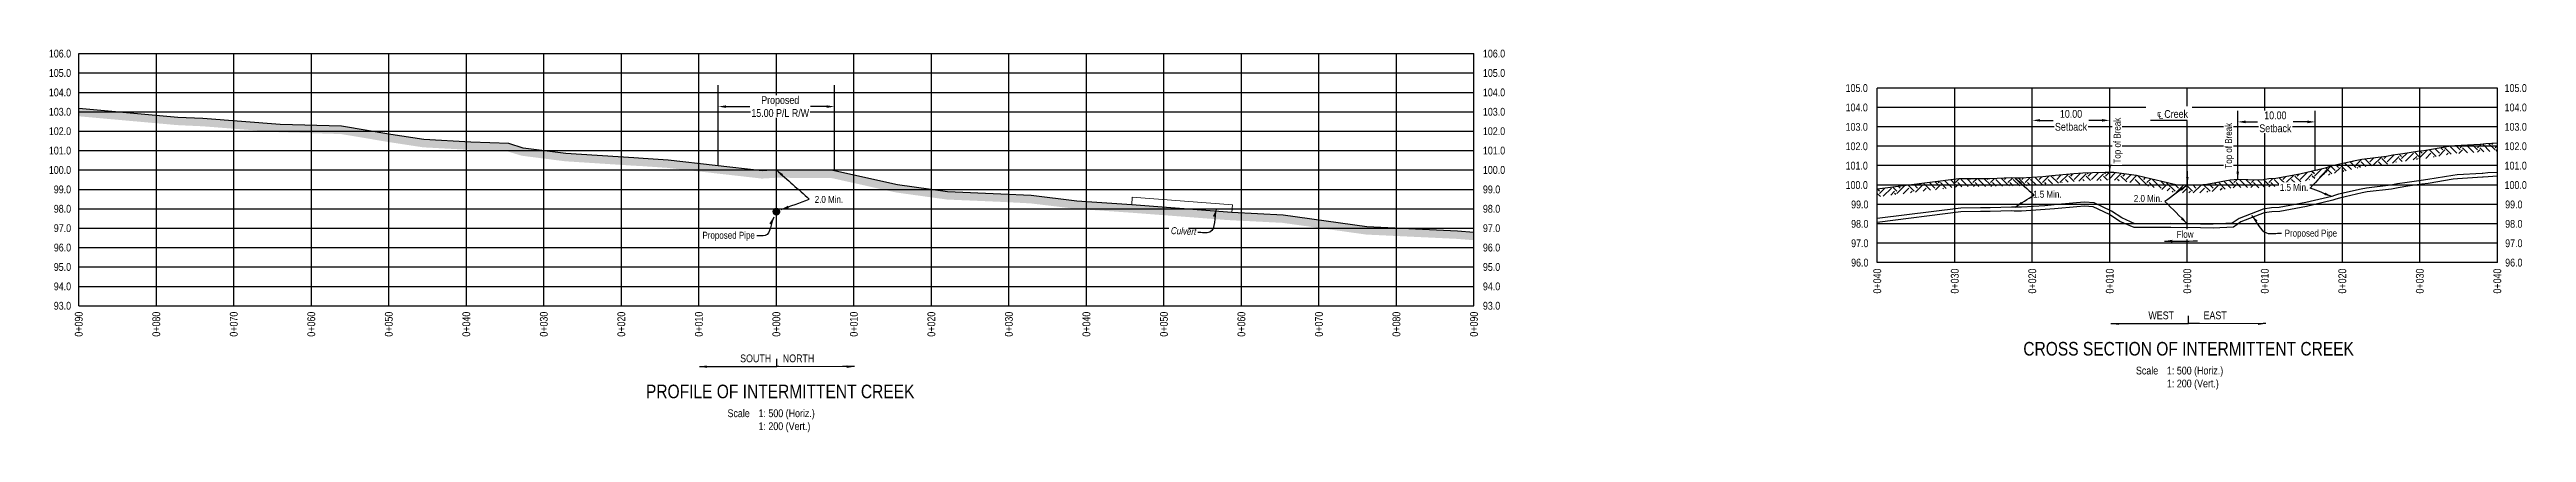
# Model space of a CAD drawing. Extents: x 521099 to 549685, y 6023217 to 6034691.
# Drawn here: x 529152 to 532346, y 6023577 to 6024070 of the extents above; entities that cross this region are included whole.
import ezdxf
from ezdxf.enums import TextEntityAlignment as Align

# ---------------------------------------------------------------- set-up
doc = ezdxf.new("R2010")
doc.units = 0
doc.header["$LTSCALE"] = 5
doc.header["$PDSIZE"] = 0.5
doc.linetypes.add('foc-TOPO', pattern=[1, 0.2, -0.8])
doc.layers.get('Defpoints').update_dxf_attribs({"color": 9})
doc.layers.add('AS-GENERAL', color=48, linetype='Continuous', lineweight=18)
for name, color, linetype in [('CG-NOTES', 7, 'Continuous'), ('DETAIL-T', 7, 'Continuous'), ('L-BD', 7, 'Continuous'), ('L-DETAIL-T', 3, 'Continuous'), ('L-MON', 1, 'Continuous'), ('P-CROSSINGS-GRID', 8, 'Continuous'), ('P-CROSSINGS-GROUND', 48, 'foc-TOPO'), ('P-CROSSINGS-LINE', 3, 'Continuous'), ('P-PROPOSED', 10, 'Continuous'), ('S-T7', 7, 'Continuous')]:
    doc.layers.add(name, color=color, linetype=linetype)
doc.styles.add('140', font='ARIALN.TTF', dxfattribs={"height": 15})
doc.styles.add('80', font='ARIALN.TTF', dxfattribs={"height": 10})
doc.styles.add('80CG', font='ARIALN.TTF', dxfattribs={"height": 10})
doc.styles.add('80L', font='ARIALN.TTF', dxfattribs={"height": 10})
doc.dimstyles.new('Compass 5 000', dxfattribs={"dimscale": 5, "dimtxt": 9, "dimasz": 2, "dimexe": 0.2, "dimexo": 0.0625, "dimgap": 0.5, "dimtad": 0, "dimtih": 1, "dimtoh": 1, "dimzin": 0, "dimdsep": 46, "dimtxsty": '80CG', "dimcen": 0.1, "dimse1": 1, "dimse2": 1, "dimclrd": 256, "dimclrt": 256, "dimaunit": 1, "dimadec": 4, "dimazin": 0, "dimtfac": 0.06, "dimtofl": 0, "dimtmove": 0, "dimatfit": 1, "dimfxl": 0.2, "dimtolj": 1, "dimtzin": 0, "dimlwd": -1, "dimarcsym": 0})

msp = doc.modelspace()

# ---------------------------------------------------------------- texts
at = {"style": '80'}
for s, p in [('0+040', (531508.629, 6023788.115)), ('0+030', (531608.577, 6023788.115)), ('0+020', (531708.526, 6023788.115)), ('0+010', (531808.474, 6023788.115)), ('0+000', (531908.422, 6023788.115)), ('0+010', (532008.37, 6023788.115)), ('0+020', (532108.318, 6023788.115)), ('0+030', (532208.266, 6023788.115)), ('0+040', (532308.214, 6023788.115)), ('0+090', (529189.462, 6023732.571)), ('0+080', (529289.41, 6023732.571)), ('0+070', (529389.358, 6023732.571)), ('0+060', (529489.306, 6023732.571)), ('0+050', (529589.255, 6023732.571)), ('0+040', (529689.203, 6023732.571)), ('0+030', (529789.151, 6023732.571)), ('0+020', (529889.099, 6023732.571)), ('0+010', (529989.047, 6023732.571)), ('0+000', (530088.995, 6023732.571)), ('0+010', (530188.943, 6023732.571)), ('0+020', (530288.892, 6023732.571)), ('0+030', (530388.84, 6023732.571)), ('0+040', (530488.788, 6023732.571)), ('0+050', (530588.736, 6023732.571)), ('0+060', (530688.684, 6023732.571)), ('0+070', (530788.632, 6023732.571)), ('0+080', (530888.58, 6023732.571)), ('0+090', (530988.529, 6023732.571))]:
    msp.add_text(s, height=9.9948, rotation=90, dxfattribs=at).set_placement(p, align=Align.MIDDLE_RIGHT)
at = {"char_height": 8.9953, "style": '80L'}
for s, insert, attachment_point in [('2.0 Min.', (530138.519, 6023881.71), 1), ('1.5 Min.', (531746.344, 6023888.342), 3), ('2.0 Min.', (531876.137, 6023882.95), 3)]:
    msp.add_mtext_dynamic_manual_height_columns(s, width=45.28725, gutter_width=44.977, heights=[0], dxfattribs=dict(at, insert=insert, attachment_point=attachment_point))
at = {"layer": 'DETAIL-T', "char_height": 9.99481, "attachment_point": 1, "style": '80L'}
for insert in [(531842.235, 6023661.752), (530026.052, 6023606.748)]:
    msp.add_mtext_dynamic_manual_height_columns('Scale^I1: 500 (Horiz.)\\P^I1: 200 (Vert.)', width=216.99252, gutter_width=44.977, heights=[0], dxfattribs=dict(at, insert=insert))
at = {"layer": 'L-DETAIL-T', "char_height": 17.49093, "attachment_point": 2, "rotation": 0, "style": '140'}
for s, insert, width in [('CROSS SECTION OF INTERMITTENT CREEK', (531910.136, 6023693.609), 426.4834), ('PROFILE OF INTERMITTENT CREEK', (530093.953, 6023638.605), 384.7023)]:
    msp.add_mtext(s, dxfattribs=dict(at, insert=insert, width=width))
at = {"layer": 'S-T7', "style": '80'}
for s, p in [('106.0', (529179.554, 6024065.067)), ('105.0', (529179.554, 6024040.08)), ('104.0', (529179.554, 6024015.093)), ('105.0', (532346.245, 6024020.663)), ('103.0', (529179.554, 6023990.106)), ('104.0', (532346.245, 6023995.676)), ('102.0', (529179.554, 6023965.119)), ('103.0', (532346.245, 6023970.689)), ('101.0', (529179.554, 6023940.132)), ('102.0', (532346.245, 6023945.702)), ('101.0', (532346.245, 6023920.715)), ('100.0', (529179.554, 6023915.145)), ('99.0', (529179.554, 6023890.158)), ('100.0', (532346.245, 6023895.728)), ('98.0', (529179.554, 6023865.171)), ('99.0', (532340.648, 6023870.741)), ('97.0', (529179.554, 6023840.184)), ('98.0', (532340.648, 6023845.754)), ('96.0', (529179.554, 6023815.197)), ('95.0', (529179.554, 6023790.21)), ('97.0', (532340.648, 6023820.767)), ('96.0', (532340.648, 6023795.78)), ('94.0', (529179.554, 6023765.222)), ('93.0', (529179.554, 6023740.235))]:
    msp.add_text(s, height=9.9948, dxfattribs=at).set_placement(p, align=Align.MIDDLE_RIGHT)
for s, p in [('106.0', (531000.14, 6024065.067)), ('105.0', (531000.14, 6024040.08)), ('104.0', (531000.14, 6024015.093)), ('105.0', (531467.831, 6024020.663)), ('103.0', (531000.14, 6023990.106)), ('104.0', (531467.831, 6023995.676)), ('102.0', (531000.14, 6023965.119)), ('103.0', (531467.831, 6023970.689)), ('101.0', (531000.14, 6023940.132)), ('102.0', (531467.831, 6023945.702)), ('101.0', (531467.831, 6023920.715)), ('99.0', (531000.14, 6023890.158)), ('100.0', (531000.14, 6023915.145)), ('100.0', (531467.831, 6023895.728)), ('98.0', (531000.14, 6023865.171)), ('99.0', (531474.969, 6023870.741)), ('97.0', (531000.14, 6023840.184)), ('98.0', (531474.969, 6023845.754)), ('96.0', (531000.14, 6023815.197)), ('95.0', (531000.14, 6023790.21)), ('97.0', (531474.969, 6023820.767)), ('96.0', (531474.969, 6023795.78)), ('94.0', (531000.14, 6023765.222)), ('93.0', (531000.14, 6023740.235))]:
    msp.add_text(s, height=9.9948, dxfattribs=at).set_placement(p, align=Align.MIDDLE_LEFT)

# ---------------------------------------------------------------- blocks, each defined once
blk = doc.blocks.new('*D868')
at = {"transparency": 16777216}
for p, q in [((530024.1, 6023996.8), (530054.9, 6023996.8)), ((530154, 6023996.8), (530133, 6023996.8))]:
    blk.add_line(p, q, dxfattribs=at)
at = {"linetype": 'Continuous', "transparency": 16777216}
for points in [[(530024.1, 6023998.4), (530024.1, 6023995.1), (530014.1, 6023996.8)], [(530154, 6023998.4), (530154, 6023995.1), (530164, 6023996.8)]]:
    blk.add_solid(points, dxfattribs=at)
at = {"layer": 'Defpoints', "color": 0, "linetype": 'Continuous', "transparency": 16777216}
for p in [(530014.1, 6024000.6), (530164, 6024000.6), (530164, 6023996.8)]:
    blk.add_point(p, dxfattribs=at)
at = {"linetype": 'Continuous', "transparency": 16777216, "insert": (530094, 6023996.8), "char_height": 10, "attachment_point": 5, "style": '80CG', "bg_fill": 3, "box_fill_scale": 1.1, "bg_fill_color": 256, "bg_fill_true_color": 13158600, "bg_fill_transparency": 0}
blk.add_mtext('\\A1;Proposed\\P15.00 P/L R/W', dxfattribs=at)
blk = doc.blocks.new('PLIA')
at = {"color": 255, "const_width": 1}
blk.add_lwpolyline([(-0.5, 0, 1), (0.5, 0, 1)], format="xyb", close=True, dxfattribs=at)
blk = doc.blocks.new('PLIAA')
blk.add_blockref('PLIA', (0, 0))
blk = doc.blocks.new('PLIB')
at = {"color": 1}
blk.add_circle((0, 0), 0.8, dxfattribs=at)
blk = doc.blocks.new('PLIBB')
blk.add_blockref('PLIB', (0, 0))
blk = doc.blocks.new('PLICC')
for name in ['PLIAA', 'PLIBB']:
    blk.add_blockref(name, (0, 0))
blk = doc.blocks.new('PLI')
blk.add_blockref('PLICC', (0, 0))
blk = doc.blocks.new('*D910')
at = {"transparency": 16777216}
for p, q in [((531983.5, 6023977.1), (531999.1, 6023977.1)), ((532063.4, 6023977.1), (532045, 6023977.1))]:
    blk.add_line(p, q, dxfattribs=at)
at = {"linetype": 'Continuous', "transparency": 16777216}
for points in [[(531983.5, 6023978.8), (531983.5, 6023975.4), (531973.5, 6023977.1)], [(532063.4, 6023978.8), (532063.4, 6023975.4), (532073.4, 6023977.1)]]:
    blk.add_solid(points, dxfattribs=at)
at = {"layer": 'Defpoints', "color": 0, "linetype": 'Continuous', "transparency": 16777216}
for p in [(531973.5, 6023960.2), (532073.4, 6023977.1), (532073.4, 6023960.2)]:
    blk.add_point(p, dxfattribs=at)
at = {"linetype": 'Continuous', "transparency": 16777216, "insert": (532022, 6023977.1), "char_height": 10, "attachment_point": 5, "style": '80CG', "bg_fill": 3, "box_fill_scale": 1.1, "bg_fill_color": 256, "bg_fill_true_color": 13158600, "bg_fill_transparency": 0}
blk.add_mtext('\\A1;10.00\\PSetback', dxfattribs=at)
blk = doc.blocks.new('*D911')
at = {"transparency": 16777216}
for p, q in [((531718.6, 6023979), (531735.6, 6023979)), ((531798.5, 6023979), (531781.5, 6023979))]:
    blk.add_line(p, q, dxfattribs=at)
for points in [[(531718.6, 6023980.7), (531718.6, 6023977.4), (531708.6, 6023979)], [(531798.5, 6023980.7), (531798.5, 6023977.4), (531808.5, 6023979)]]:
    blk.add_solid(points, dxfattribs=at)
at = {"layer": 'Defpoints', "color": 0, "transparency": 16777216}
for p in [(531708.6, 6023979), (531708.6, 6023956.5), (531808.5, 6023956.5)]:
    blk.add_point(p, dxfattribs=at)
at = {"transparency": 16777216, "insert": (531758.5, 6023979), "char_height": 10, "attachment_point": 5, "style": '80CG', "bg_fill": 3, "box_fill_scale": 1.1, "bg_fill_color": 256, "bg_fill_true_color": 13158600, "bg_fill_transparency": 0}
blk.add_mtext('\\A1;10.00\\PSetback', dxfattribs=at)

# ---------------------------------------------------------------- hatches: boundary and pattern name
at = {"layer": 'P-CROSSINGS-GROUND'}
h = msp.add_hatch(dxfattribs=at)
h.set_pattern_fill('EARTH', color=256, scale=2.498704, angle=45)
h.set_pattern_definition([(45, (-890.27, 3111.641), (0, 22.438998523), [15.86676802, -15.86676802]), (45, (-894.478, 3115.849), (0, 22.438998523), [15.86676802, -15.86676802]), (45, (-898.685, 3120.056), (0, 22.438998523), [15.86676802, -15.86676802]), (135, (-898.685, 3122.86), (-22.438998523, 0), [15.86676802, -15.86676802]), (135, (-894.478, 3127.068), (-22.438998523, 0), [15.86676802, -15.86676802]), (135, (-890.27, 3131.275), (-22.438998523, 0), [15.86676802, -15.86676802])])
h.paths.add_polyline_path([(531508.672, 6023880.347), (531614.355, 6023893.595), (531641.467, 6023893.941), (531653.806, 6023893.946), (531681.726, 6023894.83), (531686.14, 6023894.723), (531693.851, 6023894.536), (531722.701, 6023896.545), (531734.451, 6023897.435), (531763.173, 6023900.151), (531774.151, 6023901.121), (531786.64, 6023901.444), (531802.777, 6023901.861), (531812.977, 6023902.061), (531841.037, 6023898.225), (531851.242, 6023895.879), (531880.8, 6023888.717), (531884.085, 6023887.942), (531892.268, 6023886.01), (531923.797, 6023885.468), (531934.863, 6023886.513), (531965.07, 6023892.011), (531973.83, 6023892.844), (531986.145, 6023892.553), (532004.614, 6023892.116), (532014.415, 6023893.587), (532023.926, 6023894.003), (532055.49, 6023899.959), (532087.299, 6023907.354), (532089.582, 6023908.125), (532096.116, 6023910.333), (532126.959, 6023917.286), (532134.995, 6023918.947), (532166.65, 6023922.722), (532175.03, 6023924.293), (532187.864, 6023926.219), (532206.694, 6023929.043), (532214.709, 6023929.897), (532247.046, 6023935.364), (532254.141, 6023936.08), (532286.721, 6023938.143), (532287.198, 6023938.182), (532293.994, 6023938.738), (532308.257, 6023939.55), (532308.257, 6023949.561), (532293.302, 6023948.71), (532286.382, 6023948.143), (532285.997, 6023948.112), (532253.324, 6023946.043), (532245.71, 6023945.275), (532213.345, 6023939.803), (532205.422, 6023938.959), (532186.382, 6023936.103), (532173.367, 6023934.15), (532165.135, 6023932.607), (532133.388, 6023928.821), (532124.848, 6023927.055), (532093.41, 6023919.969), (532086.382, 6023917.594), (532084.561, 6023916.979), (532053.431, 6023909.742), (532022.775, 6023903.957), (532013.452, 6023903.549), (532003.986, 6023902.128), (531986.382, 6023902.545), (531973.474, 6023902.85), (531963.699, 6023901.92), (531933.495, 6023896.423), (531923.412, 6023895.47), (531893.517, 6023895.985), (531886.382, 6023897.669), (531883.125, 6023898.438), (531853.538, 6023905.607), (531842.837, 6023908.066), (531813.56, 6023912.07), (531802.55, 6023911.853), (531786.382, 6023911.435), (531773.581, 6023911.104), (531762.263, 6023910.104), (531733.603, 6023907.395), (531721.976, 6023906.513), (531693.624, 6023904.539), (531686.382, 6023904.715), (531681.689, 6023904.828), (531653.646, 6023903.941), (531641.401, 6023903.936), (531613.667, 6023903.582), (531508.672, 6023890.42)])

# ---------------------------------------------------------------- linework, layer by layer
for p, q in [((530014.121, 6023920.486), (530014.121, 6024024.181)), ((530164.043, 6023914.115), (530164.043, 6024024.181)), ((531708.568, 6023905.58), (531708.568, 6023979.039))]:
    msp.add_line(p, q)
at = {"layer": 'CG-NOTES'}
for p, q in [((531909.855, 6023717.183), (531909.855, 6023727.178)), ((530089.728, 6023661.792), (530089.728, 6023671.787))]:
    msp.add_line(p, q, dxfattribs=at)
at = {"layer": 'P-CROSSINGS-GRID', "color": 8}
for p, q in [((529189.549, 6024065.067), (530988.616, 6024065.067)), ((529189.549, 6023740.235), (529189.549, 6024065.067)), ((529289.497, 6023740.235), (529289.497, 6024065.067)), ((529389.445, 6023740.235), (529389.445, 6024065.067)), ((529489.393, 6023740.235), (529489.393, 6024065.067)), ((529589.342, 6023740.235), (529589.342, 6024065.067)), ((529689.29, 6023740.235), (529689.29, 6024065.067)), ((529789.238, 6023740.235), (529789.238, 6024065.067)), ((529889.186, 6023740.235), (529889.186, 6024065.067)), ((529989.134, 6023740.235), (529989.134, 6024065.067)), ((530089.082, 6023740.235), (530089.082, 6024065.067)), ((530189.03, 6023740.235), (530189.03, 6024065.067)), ((530288.979, 6023740.235), (530288.979, 6024065.067)), ((530388.927, 6023740.235), (530388.927, 6024065.067)), ((530488.875, 6023740.235), (530488.875, 6024065.067)), ((530588.823, 6023740.235), (530588.823, 6024065.067)), ((530688.771, 6023740.235), (530688.771, 6024065.067)), ((530788.719, 6023740.235), (530788.719, 6024065.067)), ((530888.667, 6023740.235), (530888.667, 6024065.067)), ((530988.616, 6023740.235), (530988.616, 6024065.067)), ((529189.549, 6024040.08), (530988.616, 6024040.08)), ((532308.257, 6024020.663), (531508.672, 6024020.663)), ((531508.672, 6023795.78), (531508.672, 6024020.663)), ((531608.62, 6023795.78), (531608.62, 6024020.663)), ((531708.568, 6023795.78), (531708.568, 6024020.663)), ((531808.516, 6023795.78), (531808.516, 6024020.663)), ((531908.464, 6023795.78), (531908.464, 6024020.663)), ((532008.413, 6023795.78), (532008.413, 6024020.663)), ((532108.361, 6023795.78), (532108.361, 6024020.663)), ((532208.309, 6023795.78), (532208.309, 6024020.663)), ((532308.257, 6023795.78), (532308.257, 6024020.663)), ((529189.549, 6024015.093), (530988.616, 6024015.093)), ((529189.549, 6023990.106), (530988.616, 6023990.106)), ((532308.257, 6023995.676), (531508.672, 6023995.676)), ((529189.549, 6023965.119), (530988.616, 6023965.119)), ((532308.257, 6023970.689), (531508.672, 6023970.689)), ((529189.549, 6023940.132), (530988.616, 6023940.132)), ((532308.257, 6023945.702), (531508.672, 6023945.702)), ((529189.549, 6023915.145), (530988.616, 6023915.145)), ((532308.257, 6023920.715), (531508.672, 6023920.715)), ((532308.257, 6023895.728), (531508.672, 6023895.728)), ((529189.549, 6023890.158), (530988.616, 6023890.158)), ((529189.549, 6023865.171), (530988.616, 6023865.171)), ((532308.257, 6023870.741), (531508.672, 6023870.741)), ((529189.549, 6023840.184), (530988.616, 6023840.184)), ((532308.257, 6023845.754), (531508.672, 6023845.754)), ((529189.549, 6023815.197), (530988.616, 6023815.197)), ((532308.257, 6023820.767), (531508.672, 6023820.767)), ((532308.257, 6023795.78), (531508.672, 6023795.78)), ((529189.549, 6023790.21), (530988.616, 6023790.21)), ((529189.549, 6023765.222), (530988.616, 6023765.222)), ((529189.549, 6023740.235), (530988.616, 6023740.235))]:
    msp.add_line(p, q, dxfattribs=at)
at = {"layer": 'P-CROSSINGS-LINE', "color": 3, "flags": 128}
msp.add_lwpolyline([(532308.257, 6023949.561), (532293.302, 6023948.71), (532286.382, 6023948.143), (532285.997, 6023948.112), (532253.324, 6023946.043), (532245.71, 6023945.275), (532213.345, 6023939.803), (532205.422, 6023938.959), (532186.382, 6023936.103), (532173.367, 6023934.15), (532165.135, 6023932.607), (532133.388, 6023928.821), (532124.848, 6023927.055), (532093.41, 6023919.969), (532086.382, 6023917.594), (532084.561, 6023916.979), (532053.431, 6023909.742), (532022.775, 6023903.957), (532013.452, 6023903.549), (532003.986, 6023902.128), (531986.382, 6023902.545), (531973.474, 6023902.85), (531963.699, 6023901.92), (531933.495, 6023896.423), (531923.412, 6023895.47), (531893.517, 6023895.985), (531886.382, 6023897.669), (531883.125, 6023898.438), (531853.538, 6023905.607), (531842.837, 6023908.066), (531813.56, 6023912.07), (531802.55, 6023911.853), (531786.382, 6023911.435), (531773.581, 6023911.104), (531762.263, 6023910.104), (531733.603, 6023907.395), (531721.976, 6023906.513), (531693.624, 6023904.539), (531686.382, 6023904.715), (531681.689, 6023904.828), (531653.646, 6023903.941), (531641.401, 6023903.936), (531613.667, 6023903.582), (531508.672, 6023890.42)], dxfattribs=at)
at = {"layer": 'P-PROPOSED'}
for points in [[(532308.257, 6023912.02), (532295.897, 6023911.316), (532289.442, 6023910.788), (532288.712, 6023910.728), (532256.389, 6023908.681), (532250.719, 6023908.109), (532218.459, 6023902.656), (532210.19, 6023901.775), (532191.942, 6023899.037), (532179.602, 6023897.186), (532170.814, 6023895.538), (532139.413, 6023891.794), (532132.765, 6023890.419), (532103.558, 6023883.836), (532098.382, 6023882.086), (532094.829, 6023880.886), (532061.153, 6023873.057), (532027.091, 6023866.63), (532017.063, 6023866.191), (532006.342, 6023864.582), (531975.256, 6023852.82), (531966.213, 6023846.445), (531941.606, 6023845.231), (531925.337, 6023845.456), (531887.275, 6023846.111), (531863.875, 6023845.895), (531840.908, 6023845.883), (531823.939, 6023853.278), (531810.648, 6023862.029), (531788.326, 6023872.741), (531775.717, 6023873.667), (531765.677, 6023872.779), (531736.784, 6023870.048), (531724.694, 6023869.131), (531694.474, 6023867.027), (531685.474, 6023867.245), (531681.827, 6023867.333), (531654.246, 6023866.461), (531641.648, 6023866.456), (531616.246, 6023866.131), (531508.672, 6023852.646)], [(532308.257, 6023907.014), (532296.243, 6023906.331), (532289.85, 6023905.807), (532289.073, 6023905.743), (532256.798, 6023903.7), (532251.387, 6023903.154), (532219.141, 6023897.703), (532210.826, 6023896.817), (532192.684, 6023894.095), (532180.434, 6023892.257), (532171.571, 6023890.596), (532140.217, 6023886.857), (532133.82, 6023885.534), (532104.911, 6023879.018), (532099.982, 6023877.352), (532096.198, 6023876.073), (532062.182, 6023868.165), (532027.667, 6023861.653), (532017.545, 6023861.209), (532007.611, 6023859.719), (531977.618, 6023848.37), (531967.907, 6023841.525), (531941.695, 6023840.232), (531925.26, 6023840.459), (531887.255, 6023841.113), (531863.9, 6023840.897), (531839.868, 6023840.886), (531821.549, 6023848.868), (531808.182, 6023857.669), (531787.017, 6023867.826), (531775.755, 6023868.653), (531766.132, 6023867.803), (531737.208, 6023865.068), (531725.056, 6023864.147), (531694.587, 6023862.025), (531685.353, 6023862.249), (531681.846, 6023862.334), (531654.326, 6023861.463), (531641.681, 6023861.458), (531616.589, 6023861.138), (531508.672, 6023847.609)]]:
    msp.add_lwpolyline(points, dxfattribs=at)

# ---------------------------------------------------------------- block references
at = {"layer": 'L-MON', "xscale": 4.99740725, "yscale": 4.99740725, "zscale": 4.99740725}
msp.add_blockref('PLI', (530089.082, 6023861.436), dxfattribs=at)

msp.set_redraw_order([(e.dxf.handle, doc.entitydb.next_handle()) for e in msp.query("TEXT MTEXT ATTDEF DIMENSION ARC_DIMENSION")])  # texts and dimensions are drawn at this point

# ---------------------------------------------------------------- leaders
at = {"path_type": 1}
for points in [[(531808.516, 6023911.971), (531808.516, 6023997.6)], [(531973.474, 6023902.85), (531973.474, 6023991.236)], [(530089.082, 6023915.145), (530131.47, 6023877.645)], [(531686.382, 6023904.715), (531710.813, 6023882.917)], [(531908.464, 6023895.728), (531879.645, 6023874.617)], [(532093.41, 6023919.969), (532067.095, 6023891.866)], [(532094.829, 6023880.886), (532067.095, 6023891.866)], [(530095.142, 6023864.099), (530131.47, 6023877.645)], [(531686.382, 6023867.234), (531710.813, 6023882.917)], [(531908.464, 6023845.754), (531879.645, 6023874.617)]]:
    msp.add_leader(points, dimstyle='Compass 5 000', override={"dimgap": 0.5, "dimtad": 0}, dxfattribs=at)
at = {"layer": 'CG-NOTES', "path_type": 1}
for points in [[(531809.907, 6023717.183), (531909.855, 6023717.183)], [(532009.804, 6023717.183), (531909.855, 6023717.183)], [(529989.779, 6023661.792), (530089.728, 6023661.792)], [(530189.676, 6023661.792), (530089.728, 6023661.792)]]:
    msp.add_leader(points, dimstyle='Compass 5 000', override={"dimgap": 0.5, "dimtad": 0}, dxfattribs=at)

# ---------------------------------------------------------------- next in the draw order: texts
at = {"style": '80L', "bg_fill": 3, "bg_fill_color": 256, "bg_fill_transparency": 0}
for s, width, gutter_width, insert, char_height, attachment_point, rotation, box_fill_scale in [('Top of Break', 59.05663, 44.977, (531825.184, 6023923.399), 8.99533, 7, 90, 1.2), ('Top of Break', 59.05663, 44.977, (531968.786, 6023916.816), 8.99533, 7, 90, 1.2), ('{\\fArial Narrow|b0|i1|c0|p34;Culvert}', 19.38159, 49.974, (530598.075, 6023841.618), 8.99533, 1, 357.566283, 1.3), ('Flow', 21.74993, 44.977, (531894.716, 6023836.706), 8.9953, 1, 0.333296, 1.2)]:
    msp.add_mtext_dynamic_manual_height_columns(s, width=width, gutter_width=gutter_width, heights=[0], dxfattribs=dict(at, insert=insert, char_height=char_height, attachment_point=attachment_point, rotation=rotation, box_fill_scale=box_fill_scale))
for s, width, insert, char_height, attachment_point, box_fill_scale in [('1.5 Min.', 35.8688, (532064.433, 6023897.266), 8.9953, 3, 1.2), ('Proposed Pipe', 67.24202, (529993.697, 6023835.543), 8.99533, 1, 1.3), ('Proposed Pipe', 67.24202, (532101.56, 6023838.239), 8.99533, 3, 1.5)]:
    msp.add_mtext_dynamic_manual_height_columns(s, width=width, gutter_width=44.977, heights=[0], dxfattribs=dict(at, insert=insert, char_height=char_height, attachment_point=attachment_point, box_fill_scale=box_fill_scale))
at = {"color": 3, "char_height": 9.9948, "style": '80', "bg_fill": 2}
for s, insert, width, attachment_point in [('WEST', (531891.333, 6023732.856), 78.39065, 3), ('EAST', (531929.378, 6023732.856), 71.75921, 1), ('SOUTH', (530082.364, 6023677.465), 78.39065, 3)]:
    msp.add_mtext(s, dxfattribs=dict(at, insert=insert, width=width, attachment_point=attachment_point))
at = {"layer": 'L-BD', "insert": (531909.319, 6023992.289), "char_height": 9.99481, "width": 49.13968, "attachment_point": 3, "style": '80', "bg_fill": 2}
msp.add_mtext('{\\fISOCPEUR|b0|i0|c0|p34;℄} Creek', dxfattribs=at)

# ---------------------------------------------------------------- next in the draw order: dimensions: what is measured, and where the dimension line sits
at = {"color": 6, "linetype": 'Continuous'}
dim = msp.add_linear_dim(base=(530164.043, 6023996.753), p1=(530014.121, 6024000.564), p2=(530164.043, 6024000.564), angle=0, text='Proposed\\P15.00 P/L R/W', dimstyle='Compass 5 000', override={"dimtfill": 1}, dxfattribs=at)
dim.commit()
dim.dimension.update_dxf_attribs({"geometry": '*D868', "text_midpoint": (530093.957, 6023996.753), "dimtype": 161})

# ---------------------------------------------------------------- next in the draw order: hatches: boundary and pattern name
at = {"layer": 'P-CROSSINGS-GROUND'}
h = msp.add_hatch(dxfattribs=at)
h.set_pattern_fill('EARTH', color=256, scale=2.498704, angle=45)
h.set_pattern_definition([(45, (271.346, 3128.122), (0, 22.438998523), [15.86676802, -15.86676802]), (45, (267.139, 3132.329), (0, 22.438998523), [15.86676802, -15.86676802]), (45, (262.932, 3136.536), (0, 22.438998523), [15.86676802, -15.86676802]), (135, (262.932, 3139.341), (-22.438998523, 0), [15.86676802, -15.86676802]), (135, (267.139, 3143.549), (-22.438998523, 0), [15.86676802, -15.86676802]), (135, (271.346, 3147.756), (-22.438998523, 0), [15.86676802, -15.86676802])])
h.paths.add_polyline_path([(530988.616, 6023834.662), (530967.503, 6023836.37), (530850.576, 6023841.895), (530742.586, 6023856.995), (530676.276, 6023860.37), (530547.199, 6023870.07), (530476.305, 6023875.02), (530417.803, 6023882.07), (530378.293, 6023884.095), (530309.776, 6023887.045), (530245.122, 6023895.995), (530162.008, 6023914.57), (530089.082, 6023915.145), (530070.72, 6023914.07), (529949.656, 6023927.795), (529917.159, 6023930.02), (529905.192, 6023930.67), (529817.348, 6023936.32), (529762.459, 6023943.345), (529744.005, 6023949.045), (529695.179, 6023950.97), (529634.286, 6023954.295), (529591.876, 6023960.795), (529528.442, 6023971.395), (529448.996, 6023973.72), (529349.265, 6023981.42), (529317.074, 6023982.895), (529189.549, 6023994.32), (529189.549, 6023984.285), (529316.399, 6023972.92), (529348.651, 6023971.442), (529448.465, 6023963.736), (529527.467, 6023961.424), (529590.296, 6023950.925), (529633.254, 6023944.341), (529694.71, 6023940.986), (529742.304, 6023939.109), (529760.334, 6023933.54), (529816.392, 6023926.366), (529904.6, 6023920.692), (529916.546, 6023920.043), (529948.751, 6023917.838), (530070.447, 6023904.042), (530089.335, 6023905.148), (530160.865, 6023904.584), (530243.344, 6023886.151), (530308.874, 6023877.079), (530377.822, 6023874.111), (530416.948, 6023872.106), (530475.358, 6023865.067), (530550.381, 6023859.828), (530669.041, 6023850.73), (530741.638, 6023847.035), (530849.647, 6023831.933), (530966.864, 6023826.394), (530988.616, 6023824.634)])

# ---------------------------------------------------------------- next in the draw order: linework, layer by layer
for p, q in [((532073.422, 6023914.389), (532073.422, 6023991.236)), ((531908.464, 6023979.039), (531861.134, 6023979.039))]:
    msp.add_line(p, q)
at = {"layer": 'AS-GENERAL', "flags": 128}
msp.add_lwpolyline([(530676.276, 6023860.37), (530547.199, 6023870.07), (530547.948, 6023880.036), (530677.025, 6023870.336)], close=True, dxfattribs=at)
at = {"layer": 'P-CROSSINGS-LINE', "color": 3, "flags": 128}
msp.add_lwpolyline([(530988.616, 6023834.662), (530967.503, 6023836.37), (530850.576, 6023841.895), (530742.586, 6023856.995), (530676.276, 6023860.37), (530547.199, 6023870.07), (530476.305, 6023875.02), (530417.803, 6023882.07), (530378.293, 6023884.095), (530309.776, 6023887.045), (530245.122, 6023895.995), (530162.008, 6023914.57), (530089.082, 6023915.145), (530070.72, 6023914.07), (529949.656, 6023927.795), (529917.159, 6023930.02), (529905.192, 6023930.67), (529817.348, 6023936.32), (529762.459, 6023943.345), (529744.005, 6023949.045), (529695.179, 6023950.97), (529634.286, 6023954.295), (529591.876, 6023960.795), (529528.442, 6023971.395), (529448.996, 6023973.72), (529349.265, 6023981.42), (529317.074, 6023982.895), (529189.549, 6023994.32)], dxfattribs=at)

# ---------------------------------------------------------------- next in the draw order: texts
at = {"color": 3, "insert": (530097.314, 6023677.465), "char_height": 9.9948, "width": 71.75921, "attachment_point": 1, "style": '80', "bg_fill": 2}
msp.add_mtext('NORTH', dxfattribs=at)

# ---------------------------------------------------------------- next in the draw order: dimensions: what is measured, and where the dimension line sits
at = {"color": 6}
dim = msp.add_aligned_dim(p1=(531808.516, 6023956.544), p2=(531708.568, 6023956.544), distance=-22.495, text='10.00\\PSetback', dimstyle='Compass 5 000', override={"dimtfill": 1}, dxfattribs=at)
dim.commit()
dim.dimension.update_dxf_attribs({"geometry": '*D911', "text_midpoint": (531758.542, 6023979.039)})

# ---------------------------------------------------------------- next in the draw order: leaders
at = {"path_type": 1}
for points in [[(531908.491, 6023895.929), (531908.464, 6023979.039)], [(531991.347, 6023856.367), (532010.739, 6023834.055), (532029.749, 6023833.753)], [(531878.975, 6023823.513), (531921.393, 6023823.668)]]:
    msp.add_leader(points, dimstyle='Compass 5 000', override={"dimgap": 0.5, "dimtad": 0}, dxfattribs=at)
at = {"color": 6, "path_type": 1}
msp.add_leader([(530656.277, 6023864.699), (530648.061, 6023835.136), (530632.361, 6023834.589)], dimstyle='Compass 5 000', override={"dimgap": 0.5, "dimtad": 0}, dxfattribs=at)
at = {"color": 6, "linetype": 'Continuous', "path_type": 1}
msp.add_leader([(530085.592, 6023854.553), (530074.57, 6023830.678), (530064.04, 6023830.262)], dimstyle='Compass 5 000', override={"dimgap": 0.5, "dimtad": 0}, dxfattribs=at)

# ---------------------------------------------------------------- next in the draw order: dimensions: what is measured, and where the dimension line sits
at = {"color": 6, "linetype": 'Continuous'}
dim = msp.add_linear_dim(base=(532073.422, 6023977.108), p1=(531973.474, 6023960.232), p2=(532073.422, 6023960.232), angle=0, text='10.00\\PSetback', dimstyle='Compass 5 000', override={"dimtfill": 1}, dxfattribs=at)
dim.commit()
dim.dimension.update_dxf_attribs({"geometry": '*D910', "text_midpoint": (532022.045, 6023977.108), "dimtype": 161})

doc.saveas('drawing.dxf')
